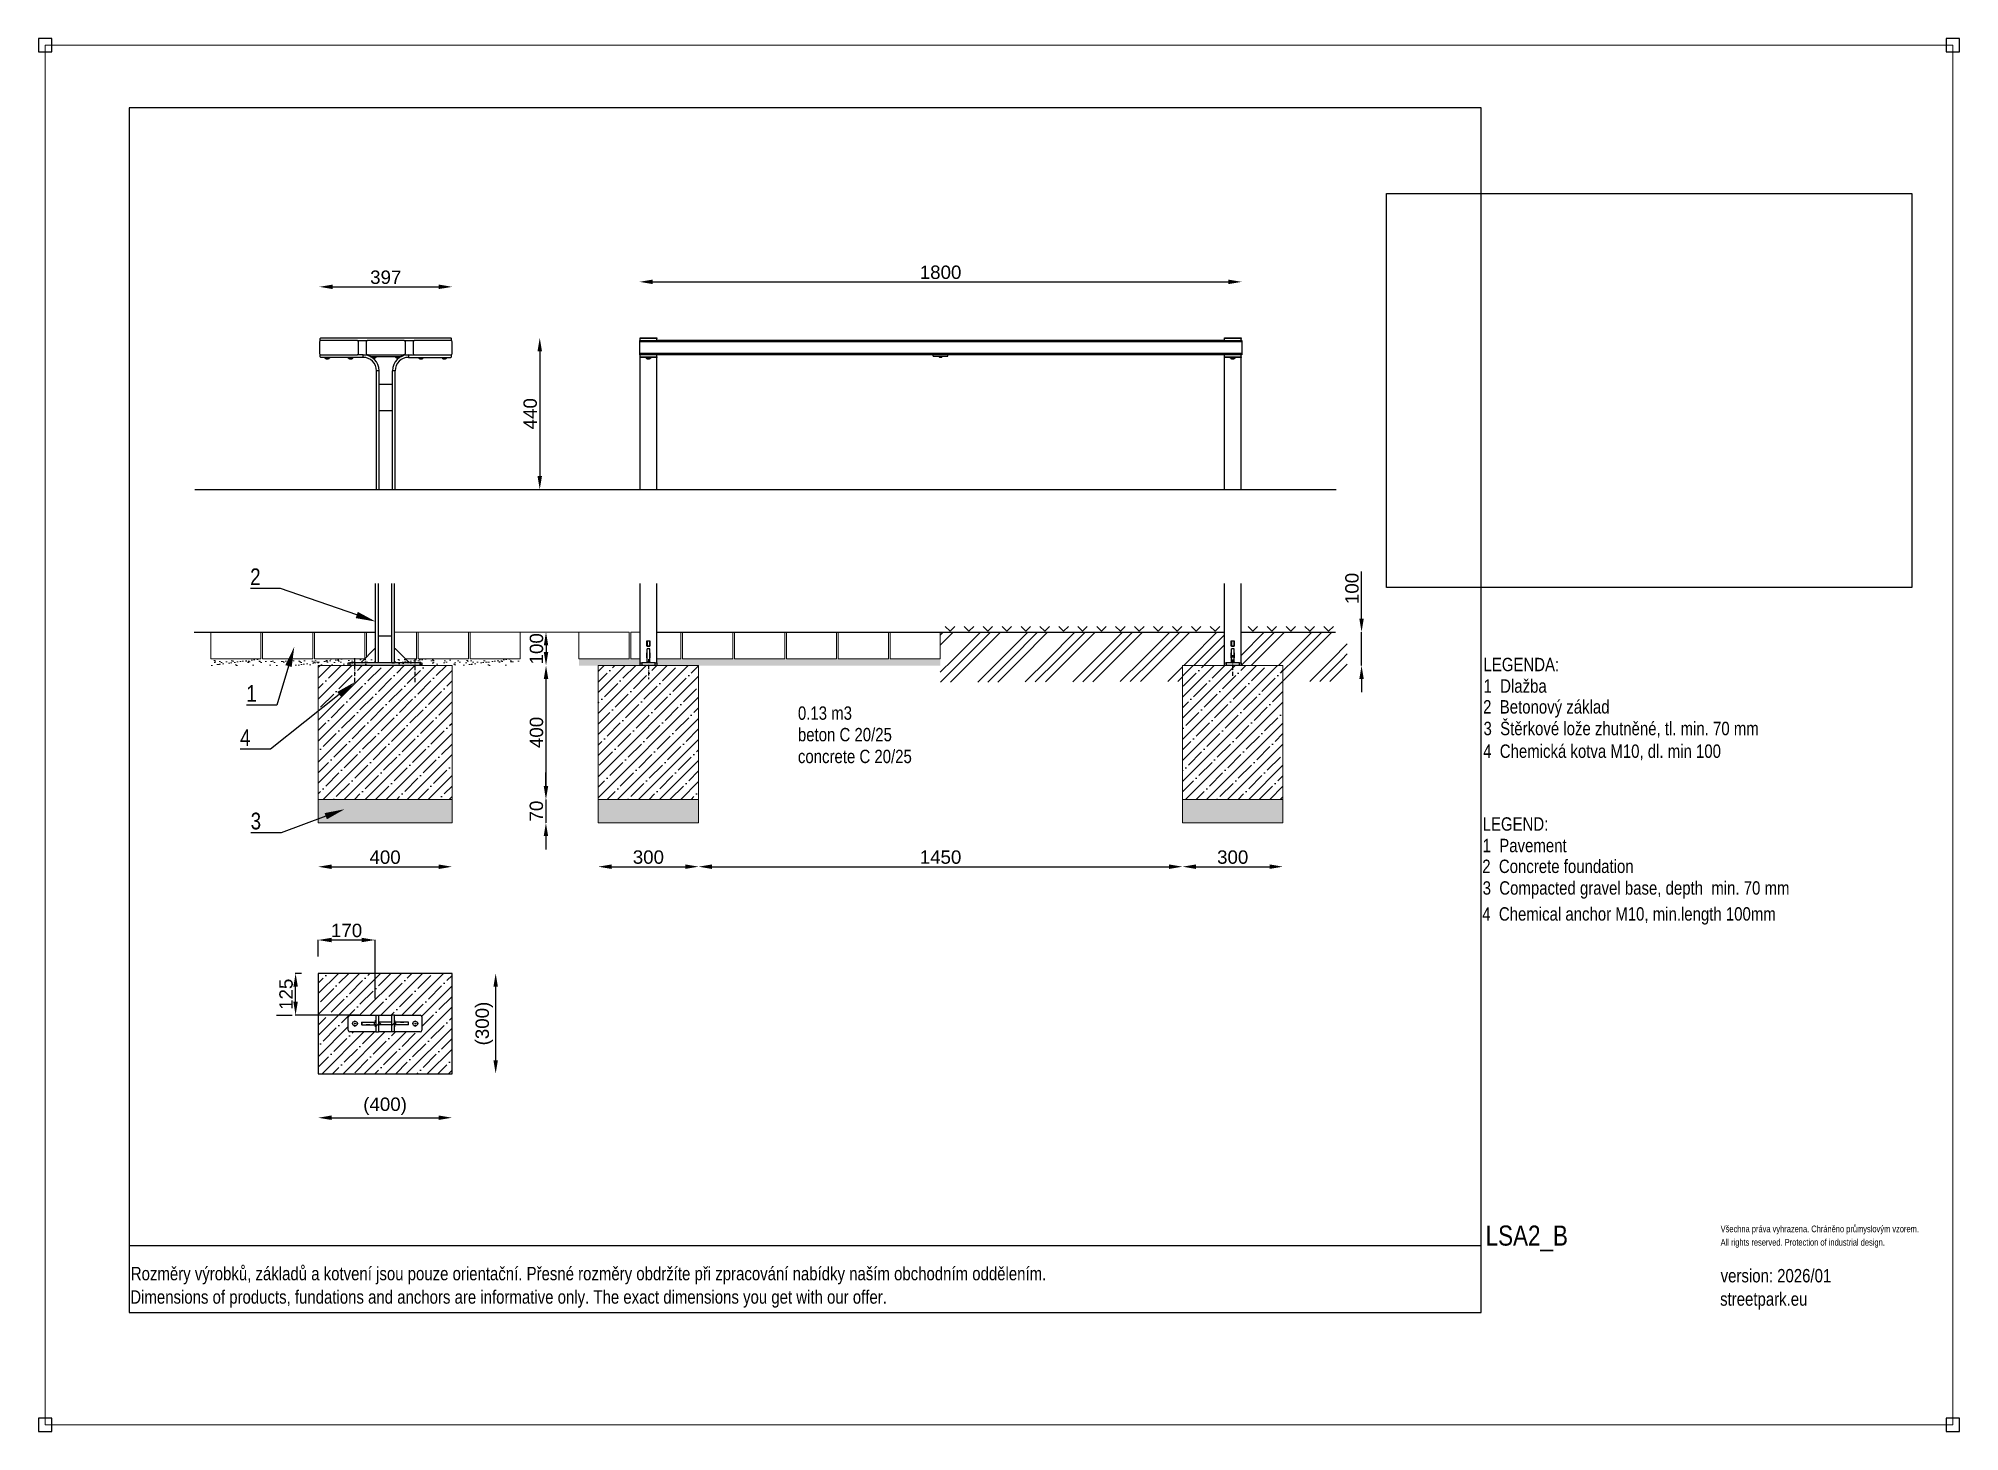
# Model space of a CAD drawing. Header units: millimetres. Extents: x -20 to 5721, y -20 to 4144.
import ezdxf
from ezdxf import colors
from ezdxf.entities.mleader import LeaderData, LeaderLine
from ezdxf.math import Vec2, Vec3

# ---------------------------------------------------------------- set-up
doc = ezdxf.new("R2010")
doc.units = ezdxf.units.MM
doc.linetypes.add('ACAD_ISO10W100', pattern=[18.5, 12, -3, 0.5, -3])
doc.linetypes.add('INCONTINUOUS', pattern=[200000.001, 200000, -0.001])
for name, color, linetype in [('KOTY', 3, 'INCONTINUOUS'), ('OBRYSOVA', 7, 'Continuous'), ('POSTAVY ATD', 8, 'Continuous'), ('SRAFY', 30, 'Continuous'), ('TABULKA', 9, 'Continuous')]:
    doc.layers.add(name, color=color, linetype=linetype)
doc.layers.add('Nekreslit', color=6, linetype='Continuous', plot=False)
doc.styles.add('SEACAD_Arial', font='arial.ttf', dxfattribs={"width": 0.8})
doc.styles.get("Standard").update_dxf_attribs({"font": 'arial.ttf'})
doc.dimstyles.new('PROFI_CSN', dxfattribs={"dimscale": 0, "dimtxt": 3.5, "dimasz": 3, "dimexe": 1, "dimexo": 0, "dimgap": 1.5, "dimtad": 1, "dimlfac": -1, "dimdsep": 46, "dimtxsty": 'Standard', "dimcen": 0, "dimdle": 1, "dimclrd": 256, "dimclre": 256, "dimclrt": 256, "dimadec": 0, "dimazin": 0, "dimtfac": 0.6, "dimtmove": 0, "dimatfit": 1, "dimfxl": 1, "dimtolj": 1, "dimarcsym": 0})
picture_1 = doc.add_image_def('image1.jpg', size_in_pixel=(1600, 1200))
pattern_1 = [(45, (-2.083, -31.82), (-31.4309, 31.4309), []), (45, (29.347, -31.82), (-31.4309, 31.4309), [55.5625, -11.1125, 0, -11.1125])]
pattern_2 = [(45, (100.82, 392.97), (-134.705, 134.705), []), (45, (145.72, 392.97), (-134.705, 134.705), []), (45, (190.62, 392.97), (-134.705, 134.705), []), (45, (235.52, 392.97), (-134.705, 134.705), [])]

msp = doc.modelspace()

# ---------------------------------------------------------------- texts
at = {"style": 'SEACAD_Arial', "width": 0.8}
for s, height, p in [('LEGENDA:', 40, (4298.1, 2252.4)), ('1  Dlažba', 40, (4298.1, 2188.1)), ('0.13 m3', 40, (2249.4, 2107.2)), ('2  Betonový základ', 40, (4296.9, 2125.9)), ('beton C 20/25', 40, (2249.4, 2042.9)), ('3  Štěrkové lože zhutněné, tl. min. 70 mm', 40, (4298.1, 2061.2)), ('concrete C 20/25', 40, (2249.4, 1977.7)), ('4  Chemická kotva M10, dl. min 100', 40, (4297, 1993.4)), ('LEGEND:', 40, (4295.5, 1775.8)), ('1  Pavement', 40, (4295.5, 1711.5)), ('2  Concrete foundation', 40, (4294.3, 1649.3)), ('3  Compacted gravel base, depth  min. 70 mm', 40, (4295.5, 1584.6)), ('4  Chemical anchor M10, min.length 100mm', 40, (4294.3, 1507)), ('LSA2_B', 60, (4304.3, 535.7)), ('Všechna práva vyhrazena. Chráněno průmyslovým vzorem.', 20, (5006.6, 575.7)), ('All rights reserved. Protection of industrial design.', 20, (5006.6, 535.7)), ('Rozměry výrobků, základů a kotvení jsou pouze orientační. Přesné rozměry obdržíte při zpracování nabídky naším obchodním oddělením.', 39.9982, (256.1, 432.1)), ('version: 2026/01', 40, (5006.6, 425.9)), ('Dimensions of products, fundations and anchors are informative only. The exact dimensions you get with our offer.', 39.9982, (254.5, 362.2)), ('streetpark.eu', 40, (5005, 356.1))]:
    msp.add_text(s, height=height, dxfattribs=at).set_placement(p)

# ---------------------------------------------------------------- blocks, each defined once
blk = doc.blocks.new('*D19')
at = {"layer": 'DEFPOINTS', "color": 0, "transparency": 16777216}
for p in [(1777.7, 3248.3), (1478, 2795.3), (1777.7, 2795.3)]:
    blk.add_point(p, dxfattribs=at)
at = {"layer": 'KOTY', "color": 7, "lineweight": -2, "transparency": 16777216}
blk.add_line((1478, 3208.3), (1478, 2835.3), dxfattribs=at)
at = {"layer": 'KOTY', "color": 7, "transparency": 16777216}
for points in [[(1471.3, 3208.3), (1484.7, 3208.3), (1478, 3248.3)], [(1471.3, 2835.3), (1484.7, 2835.3), (1478, 2795.3)]]:
    blk.add_solid(points, dxfattribs=at)
at = {"layer": 'KOTY', "color": 7, "lineweight": 13, "transparency": 16777216, "insert": (1449.6, 3021.8), "char_height": 40, "attachment_point": 5, "rotation": 90}
blk.add_mtext('\\A1;440', dxfattribs=at)
blk = doc.blocks.new('*D20')
at = {"layer": 'DEFPOINTS', "color": 0, "transparency": 16777216}
for p in [(3575.7, 3416), (1775.7, 3236.3), (3575.7, 3236.3)]:
    blk.add_point(p, dxfattribs=at)
at = {"layer": 'KOTY', "color": 7, "lineweight": -2, "transparency": 16777216}
blk.add_line((1815.7, 3416), (3535.7, 3416), dxfattribs=at)
at = {"layer": 'KOTY', "color": 7, "transparency": 16777216}
for points in [[(1815.7, 3422.7), (1815.7, 3409.3), (1775.7, 3416)], [(3535.7, 3422.7), (3535.7, 3409.3), (3575.7, 3416)]]:
    blk.add_solid(points, dxfattribs=at)
at = {"layer": 'KOTY', "color": 7, "lineweight": 13, "transparency": 16777216, "insert": (2675.7, 3444.4), "char_height": 40, "attachment_point": 5}
blk.add_mtext('\\A1;1800', dxfattribs=at)
blk = doc.blocks.new('*D21')
at = {"layer": 'DEFPOINTS', "color": 0, "transparency": 16777216}
for p in [(1216.4, 3401.1), (819.4, 3236.3), (1216.4, 3236.3)]:
    blk.add_point(p, dxfattribs=at)
at = {"layer": 'KOTY', "color": 7, "lineweight": -2, "transparency": 16777216}
blk.add_line((859.4, 3401.1), (1176.4, 3401.1), dxfattribs=at)
at = {"layer": 'KOTY', "color": 7, "transparency": 16777216}
for points in [[(859.4, 3407.8), (859.4, 3394.5), (819.4, 3401.1)], [(1176.4, 3407.8), (1176.4, 3394.5), (1216.4, 3401.1)]]:
    blk.add_solid(points, dxfattribs=at)
at = {"layer": 'KOTY', "color": 7, "lineweight": 13, "transparency": 16777216, "insert": (1017.9, 3429.6), "char_height": 40, "attachment_point": 5}
blk.add_mtext('\\A1;397', dxfattribs=at)
blk = doc.blocks.new('*D35')
at = {"layer": 'DEFPOINTS', "color": 0, "transparency": 16777216}
for p in [(815.8, 1799.4), (1215.8, 1799.4), (1215.8, 1668)]:
    blk.add_point(p, dxfattribs=at)
at = {"layer": 'KOTY', "color": 7, "lineweight": -2, "transparency": 16777216}
blk.add_line((855.8, 1668), (1175.8, 1668), dxfattribs=at)
at = {"layer": 'KOTY', "color": 7, "transparency": 16777216}
for points in [[(855.8, 1674.7), (855.8, 1661.3), (815.8, 1668)], [(1175.8, 1674.7), (1175.8, 1661.3), (1215.8, 1668)]]:
    blk.add_solid(points, dxfattribs=at)
at = {"layer": 'KOTY', "color": 7, "lineweight": 13, "transparency": 16777216, "insert": (1015.8, 1696.4), "char_height": 40, "attachment_point": 5}
blk.add_mtext('\\A1;400', dxfattribs=at)
blk = doc.blocks.new('*D36')
at = {"layer": 'DEFPOINTS', "color": 0, "transparency": 16777216}
for p in [(3398.6, 1849.4), (3698.6, 1849.4), (3698.6, 1668.2)]:
    blk.add_point(p, dxfattribs=at)
at = {"layer": 'KOTY', "color": 7, "lineweight": -2, "transparency": 16777216}
blk.add_line((3438.6, 1668.2), (3658.6, 1668.2), dxfattribs=at)
at = {"layer": 'KOTY', "color": 7, "transparency": 16777216}
for points in [[(3438.6, 1674.9), (3438.6, 1661.5), (3398.6, 1668.2)], [(3658.6, 1674.9), (3658.6, 1661.5), (3698.6, 1668.2)]]:
    blk.add_solid(points, dxfattribs=at)
at = {"layer": 'KOTY', "color": 7, "lineweight": 13, "transparency": 16777216, "insert": (3548.6, 1696.6), "char_height": 40, "attachment_point": 5}
blk.add_mtext('\\A1;300', dxfattribs=at)
blk = doc.blocks.new('*D37')
at = {"layer": 'DEFPOINTS', "color": 0, "transparency": 16777216}
for p in [(1215.8, 2269.4), (1496.7, 2269.4), (1215.8, 1869.4)]:
    blk.add_point(p, dxfattribs=at)
at = {"layer": 'KOTY', "color": 7, "lineweight": -2, "transparency": 16777216}
blk.add_line((1496.7, 1909.4), (1496.7, 2229.4), dxfattribs=at)
at = {"layer": 'KOTY', "color": 7, "transparency": 16777216}
for points in [[(1490.1, 2229.4), (1503.4, 2229.4), (1496.7, 2269.4)], [(1490.1, 1909.4), (1503.4, 1909.4), (1496.7, 1869.4)]]:
    blk.add_solid(points, dxfattribs=at)
at = {"layer": 'KOTY', "color": 7, "lineweight": 13, "transparency": 16777216, "insert": (1468.3, 2069.4), "char_height": 40, "attachment_point": 5, "rotation": 90}
blk.add_mtext('\\A1;400', dxfattribs=at)
blk = doc.blocks.new('*D38')
at = {"layer": 'DEFPOINTS', "color": 0, "transparency": 16777216}
for p in [(1215.8, 1869.4), (1215.8, 1799.4), (1496.4, 1799.4)]:
    blk.add_point(p, dxfattribs=at)
at = {"layer": 'KOTY', "color": 7, "lineweight": -2, "transparency": 16777216}
for p, q in [((1496.4, 1909.4), (1496.4, 1949.4)), ((1496.4, 1869.4), (1496.4, 1799.4)), ((1496.4, 1759.4), (1496.4, 1719.4))]:
    blk.add_line(p, q, dxfattribs=at)
at = {"layer": 'KOTY', "color": 7, "transparency": 16777216}
for points in [[(1489.8, 1909.4), (1503.1, 1909.4), (1496.4, 1869.4)], [(1489.8, 1759.4), (1503.1, 1759.4), (1496.4, 1799.4)]]:
    blk.add_solid(points, dxfattribs=at)
at = {"layer": 'KOTY', "color": 7, "lineweight": 13, "transparency": 16777216, "insert": (1468, 1834.4), "char_height": 40, "attachment_point": 5, "rotation": 90}
blk.add_mtext('\\A1;70', dxfattribs=at)
blk = doc.blocks.new('*D39')
at = {"layer": 'DEFPOINTS', "color": 0, "transparency": 16777216}
for p in [(1125.8, 2369.4), (1215.8, 2269.4), (1496.7, 2269.4)]:
    blk.add_point(p, dxfattribs=at)
at = {"layer": 'KOTY', "color": 7, "lineweight": -2, "transparency": 16777216}
blk.add_line((1496.7, 2329.4), (1496.7, 2309.4), dxfattribs=at)
at = {"layer": 'KOTY', "color": 7, "transparency": 16777216}
for points in [[(1490.1, 2329.4), (1503.4, 2329.4), (1496.7, 2369.4)], [(1490.1, 2309.4), (1503.4, 2309.4), (1496.7, 2269.4)]]:
    blk.add_solid(points, dxfattribs=at)
at = {"layer": 'KOTY', "color": 7, "lineweight": 13, "transparency": 16777216, "insert": (1468.3, 2319.4), "char_height": 40, "attachment_point": 5, "rotation": 90}
blk.add_mtext('\\A1;100', dxfattribs=at)
blk = doc.blocks.new('*D40')
at = {"layer": 'DEFPOINTS', "color": 0, "transparency": 16777216}
for p in [(1652.6, 1799.4), (1952.6, 1799.4), (1952.6, 1668.2)]:
    blk.add_point(p, dxfattribs=at)
at = {"layer": 'KOTY', "color": 7, "lineweight": -2, "transparency": 16777216}
blk.add_line((1692.6, 1668.2), (1912.6, 1668.2), dxfattribs=at)
at = {"layer": 'KOTY', "color": 7, "transparency": 16777216}
for points in [[(1692.6, 1674.9), (1692.6, 1661.5), (1652.6, 1668.2)], [(1912.6, 1674.9), (1912.6, 1661.5), (1952.6, 1668.2)]]:
    blk.add_solid(points, dxfattribs=at)
at = {"layer": 'KOTY', "color": 7, "lineweight": 13, "transparency": 16777216, "insert": (1802.6, 1696.6), "char_height": 40, "attachment_point": 5}
blk.add_mtext('\\A1;300', dxfattribs=at)
blk = doc.blocks.new('*D41')
at = {"layer": 'DEFPOINTS', "color": 0, "transparency": 16777216}
for p in [(3573.6, 2369.4), (3933.6, 2369.4), (3573.6, 2269.4)]:
    blk.add_point(p, dxfattribs=at)
at = {"layer": 'KOTY', "color": 7, "lineweight": -2, "transparency": 16777216}
for p, q in [((3933.6, 2409.4), (3933.6, 2549.9)), ((3933.6, 2269.4), (3933.6, 2369.4)), ((3933.6, 2229.4), (3933.6, 2189.4))]:
    blk.add_line(p, q, dxfattribs=at)
at = {"layer": 'KOTY', "color": 7, "transparency": 16777216}
for points in [[(3927, 2409.4), (3940.3, 2409.4), (3933.6, 2369.4)], [(3927, 2229.4), (3940.3, 2229.4), (3933.6, 2269.4)]]:
    blk.add_solid(points, dxfattribs=at)
at = {"layer": 'KOTY', "color": 7, "lineweight": 13, "transparency": 16777216, "insert": (3905.2, 2499.7), "char_height": 40, "attachment_point": 5, "rotation": 90}
blk.add_mtext('\\A1;100', dxfattribs=at)
blk = doc.blocks.new('*D42')
at = {"layer": 'DEFPOINTS', "color": 0, "transparency": 16777216}
for p in [(815.8, 1049.4), (1215.8, 1049.4), (1215.8, 917.9)]:
    blk.add_point(p, dxfattribs=at)
at = {"layer": 'KOTY', "color": 7, "lineweight": -2, "transparency": 16777216}
blk.add_line((855.8, 917.9), (1175.8, 917.9), dxfattribs=at)
at = {"layer": 'KOTY', "color": 7, "transparency": 16777216}
for points in [[(855.8, 924.6), (855.8, 911.3), (815.8, 917.9)], [(1175.8, 924.6), (1175.8, 911.3), (1215.8, 917.9)]]:
    blk.add_solid(points, dxfattribs=at)
at = {"layer": 'KOTY', "color": 7, "lineweight": 13, "transparency": 16777216, "insert": (1015.8, 952.2), "char_height": 40, "attachment_point": 5}
blk.add_mtext('\\A1;(400)', dxfattribs=at)
blk = doc.blocks.new('*D43')
at = {"layer": 'DEFPOINTS', "color": 0, "transparency": 16777216}
for p in [(1215.8, 1349.4), (1346.3, 1349.4), (1215.8, 1049.4)]:
    blk.add_point(p, dxfattribs=at)
at = {"layer": 'KOTY', "color": 7, "lineweight": -2, "transparency": 16777216}
blk.add_line((1346.3, 1089.4), (1346.3, 1309.4), dxfattribs=at)
at = {"layer": 'KOTY', "color": 7, "transparency": 16777216}
for points in [[(1339.6, 1309.4), (1352.9, 1309.4), (1346.3, 1349.4)], [(1339.6, 1089.4), (1352.9, 1089.4), (1346.3, 1049.4)]]:
    blk.add_solid(points, dxfattribs=at)
at = {"layer": 'KOTY', "color": 7, "lineweight": 13, "transparency": 16777216, "insert": (1312.1, 1199.4), "char_height": 40, "attachment_point": 5, "rotation": 90}
blk.add_mtext('\\A1;(300)', dxfattribs=at)
blk = doc.blocks.new('*D45')
at = {"layer": 'DEFPOINTS', "color": 0, "transparency": 16777216}
for p in [(748.5, 1349.4), (815.8, 1349.4), (987.8, 1224.4)]:
    blk.add_point(p, dxfattribs=at)
at = {"layer": 'KOTY', "color": 7, "lineweight": -2, "transparency": 16777216}
for p, q in [((765.8, 1349.4), (747.5, 1349.4)), ((748.5, 1264.4), (748.5, 1309.4)), ((937.8, 1224.4), (747.5, 1224.4))]:
    blk.add_line(p, q, dxfattribs=at)
at = {"layer": 'KOTY', "color": 7, "transparency": 16777216}
for points in [[(741.8, 1309.4), (755.1, 1309.4), (748.5, 1349.4)], [(741.8, 1264.4), (755.1, 1264.4), (748.5, 1224.4)]]:
    blk.add_solid(points, dxfattribs=at)
at = {"layer": 'KOTY', "color": 7, "lineweight": 13, "transparency": 16777216, "insert": (720.1, 1286.9), "char_height": 40, "attachment_point": 5, "rotation": 90}
blk.add_mtext('\\A1;125', dxfattribs=at)
blk = doc.blocks.new('*D44')
at = {"layer": 'DEFPOINTS', "color": 0, "transparency": 16777216}
for p in [(815.8, 1449), (815.8, 1349.4), (985.8, 1224.4)]:
    blk.add_point(p, dxfattribs=at)
at = {"layer": 'KOTY', "color": 7, "lineweight": -2, "transparency": 16777216}
for p, q in [((815.8, 1399.4), (815.8, 1450)), ((945.8, 1449), (855.8, 1449)), ((985.8, 1274.4), (985.8, 1450))]:
    blk.add_line(p, q, dxfattribs=at)
at = {"layer": 'KOTY', "color": 7, "transparency": 16777216}
for points in [[(855.8, 1455.7), (855.8, 1442.4), (815.8, 1449)], [(945.8, 1455.7), (945.8, 1442.4), (985.8, 1449)]]:
    blk.add_solid(points, dxfattribs=at)
at = {"layer": 'KOTY', "color": 7, "lineweight": 13, "transparency": 16777216, "insert": (900.8, 1477.4), "char_height": 40, "attachment_point": 5}
blk.add_mtext('\\A1;170', dxfattribs=at)
blk = doc.blocks.new('*D46')
at = {"layer": 'DEFPOINTS', "color": 0, "transparency": 16777216}
for p in [(1952.6, 1799.4), (3398.6, 1799.4), (3398.6, 1668.2)]:
    blk.add_point(p, dxfattribs=at)
at = {"layer": 'KOTY', "color": 7, "lineweight": -2, "transparency": 16777216}
blk.add_line((1992.6, 1668.2), (3358.6, 1668.2), dxfattribs=at)
at = {"layer": 'KOTY', "color": 7, "transparency": 16777216}
for points in [[(1992.6, 1674.9), (1992.6, 1661.5), (1952.6, 1668.2)], [(3358.6, 1674.9), (3358.6, 1661.5), (3398.6, 1668.2)]]:
    blk.add_solid(points, dxfattribs=at)
at = {"layer": 'KOTY', "color": 7, "lineweight": 13, "transparency": 16777216, "insert": (2675.6, 1696.6), "char_height": 40, "attachment_point": 5}
blk.add_mtext('\\A1;1450', dxfattribs=at)
blk = doc.blocks.new('SW_CENTERMARKSYMBOL_2')
at = {"color": 0, "linetype": 'Continuous', "lineweight": 18}
for p, q in [((-0.5, 0), (-0.95, 0)), ((0, 0), (-0.25, 0)), ((0, 0.5), (0, 0.95)), ((0, 0), (0, 0.25)), ((0, 0), (0, -0.25)), ((0, 0), (0.25, 0)), ((0.5, 0), (0.95, 0)), ((0, -0.5), (0, -0.95))]:
    blk.add_line(p, q, dxfattribs=at)
blk = doc.blocks.new('SW_CENTERMARKSYMBOL_3')
at = {"color": 0, "linetype": 'Continuous', "lineweight": 18}
for p, q in [((-0.5, 0), (-0.95, 0)), ((0, 0), (-0.25, 0)), ((0, 0.5), (0, 0.95)), ((0, 0), (0, 0.25)), ((0, 0), (0, -0.25)), ((0, 0), (0.25, 0)), ((0.5, 0), (0.95, 0)), ((0, -0.5), (0, -0.95))]:
    blk.add_line(p, q, dxfattribs=at)

# ---------------------------------------------------------------- dimensions: what is measured, and where the dimension line sits
at = {"layer": 'KOTY', "lineweight": 13}
for base, p1, p2, override, picture, middle in [((1216.4, 3401.1), (819.4, 3236.3), (1216.4, 3236.3), {"dimscale": 1, "dimtxt": 40, "dimasz": 40, "dimgap": 8, "dimdec": 0, "dimlfac": 1, "dimse1": 1, "dimse2": 1, "dimclrd": 7, "dimclre": 3, "dimclrt": 7, "dimtdec": 0}, '*D21', (1017.9, 3401.1)), ((3698.6, 1668.2), (3398.6, 1849.4), (3698.6, 1849.4), {"dimscale": 1, "dimtxt": 40, "dimasz": 40, "dimgap": 8, "dimdec": 0, "dimlfac": 1, "dimrnd": 1, "dimse1": 1, "dimse2": 1, "dimclrd": 7, "dimclre": 3, "dimclrt": 7, "dimtdec": 0}, '*D36', (3548.6, 1668.2)), ((1215.8, 1668), (815.8, 1799.4), (1215.8, 1799.4), {"dimscale": 1, "dimtxt": 40, "dimasz": 40, "dimgap": 8, "dimdec": 0, "dimlfac": 1, "dimse1": 1, "dimse2": 1, "dimclrd": 7, "dimclre": 3, "dimclrt": 7, "dimtdec": 0}, '*D35', (1015.8, 1668)), ((1952.6, 1668.2), (1652.6, 1799.4), (1952.6, 1799.4), {"dimscale": 1, "dimtxt": 40, "dimasz": 40, "dimgap": 8, "dimdec": 0, "dimlfac": 1, "dimse1": 1, "dimse2": 1, "dimclrd": 7, "dimclre": 3, "dimclrt": 7, "dimtdec": 0}, '*D40', (1802.6, 1668.2)), ((815.8, 1449), (985.8, 1224.4), (815.8, 1349.4), {"dimscale": 1, "dimtxt": 40, "dimasz": 40, "dimexo": 50, "dimgap": 8, "dimdec": 0, "dimlfac": 1, "dimrnd": 1, "dimclrd": 7, "dimclre": 7, "dimclrt": 7, "dimtdec": 0}, '*D44', (900.8, 1449))]:
    dim = msp.add_linear_dim(base=base, p1=p1, p2=p2, dimstyle='PROFI_CSN', override=override, dxfattribs=at)
    dim.commit()
    dim.dimension.update_dxf_attribs({"geometry": picture, "text_midpoint": middle, "dimtype": 160})
dim = msp.add_linear_dim(base=(3575.7, 3416), p1=(1775.7, 3236.3), p2=(3575.7, 3236.3), dimstyle='PROFI_CSN', override={"dimscale": 1, "dimtxt": 40, "dimasz": 40, "dimgap": 8, "dimdec": 0, "dimlfac": 1, "dimse1": 1, "dimse2": 1, "dimclrd": 7, "dimclre": 3, "dimclrt": 7, "dimtdec": 0}, dxfattribs=at)
dim.commit()
dim.dimension.update_dxf_attribs({"geometry": '*D20', "text_midpoint": (2675.7, 3444.4)})
for base, p1, p2, text, override, picture, middle in [((1478, 2795.3), (1777.7, 3248.3), (1777.7, 2795.3), '440', {"dimscale": 1, "dimtxt": 40, "dimasz": 40, "dimgap": 8, "dimdec": 0, "dimlfac": 1, "dimse1": 1, "dimse2": 1, "dimclrd": 7, "dimclre": 3, "dimclrt": 7, "dimtdec": 0}, '*D19', (1478, 3021.8)), ((1346.3, 1349.4), (1215.8, 1049.4), (1215.8, 1349.4), '(<>)', {"dimscale": 1, "dimtxt": 40, "dimasz": 40, "dimgap": 8, "dimdec": 0, "dimlfac": 1, "dimrnd": 1, "dimse1": 1, "dimse2": 1, "dimclrd": 7, "dimclre": 3, "dimclrt": 7, "dimtdec": 0}, '*D43', (1346.3, 1199.4))]:
    dim = msp.add_linear_dim(base=base, p1=p1, p2=p2, angle=90, text=text, dimstyle='PROFI_CSN', override=override, dxfattribs=at)
    dim.commit()
    dim.dimension.update_dxf_attribs({"geometry": picture, "text_midpoint": middle, "dimtype": 160})
for base, p1, p2, angle, picture, middle in [((3933.6, 2369.4), (3573.6, 2269.4), (3573.6, 2369.4), 90, '*D41', (3933.6, 2499.7)), ((1496.7, 2269.4), (1125.8, 2369.4), (1215.8, 2269.4), 270, '*D39', (1496.7, 2319.4)), ((1496.4, 1799.4), (1215.8, 1869.4), (1215.8, 1799.4), 270, '*D38', (1496.4, 1834.4))]:
    dim = msp.add_linear_dim(base=base, p1=p1, p2=p2, angle=angle, dimstyle='PROFI_CSN', override={"dimscale": 1, "dimtxt": 40, "dimasz": 40, "dimgap": 8, "dimdec": 0, "dimlfac": 1, "dimse1": 1, "dimse2": 1, "dimclrd": 7, "dimclre": 3, "dimclrt": 7, "dimtdec": 0}, dxfattribs=at)
    dim.commit()
    dim.dimension.update_dxf_attribs({"geometry": picture, "text_midpoint": middle, "dimtype": 160})
for base, p1, p2, override, picture, middle in [((1496.7, 2269.4), (1215.8, 1869.4), (1215.8, 2269.4), {"dimscale": 1, "dimtxt": 40, "dimasz": 40, "dimgap": 8, "dimdec": 0, "dimlfac": 1, "dimse1": 1, "dimse2": 1, "dimclrd": 7, "dimclre": 3, "dimclrt": 7, "dimtdec": 0}, '*D37', (1468.3, 2069.4)), ((748.5, 1349.4), (987.8, 1224.4), (815.8, 1349.4), {"dimscale": 1, "dimtxt": 40, "dimasz": 40, "dimexo": 50, "dimgap": 8, "dimdec": 0, "dimlfac": 1, "dimrnd": 1, "dimclrd": 7, "dimclre": 7, "dimclrt": 7, "dimtdec": 0}, '*D45', (720.1, 1286.9))]:
    dim = msp.add_linear_dim(base=base, p1=p1, p2=p2, angle=90, dimstyle='PROFI_CSN', override=override, dxfattribs=at)
    dim.commit()
    dim.dimension.update_dxf_attribs({"geometry": picture, "text_midpoint": middle})
dim = msp.add_linear_dim(base=(3398.6, 1668.2), p1=(1952.6, 1799.4), p2=(3398.6, 1799.4), text='1450', dimstyle='PROFI_CSN', override={"dimscale": 1, "dimtxt": 40, "dimasz": 40, "dimgap": 8, "dimdec": 0, "dimlfac": 1, "dimrnd": 1, "dimse1": 1, "dimse2": 1, "dimclrd": 7, "dimclre": 3, "dimclrt": 7, "dimtdec": 0}, dxfattribs=at)
dim.commit()
dim.dimension.update_dxf_attribs({"geometry": '*D46', "text_midpoint": (2675.6, 1696.6)})
dim = msp.add_linear_dim(base=(1215.8, 917.9), p1=(815.8, 1049.4), p2=(1215.8, 1049.4), text='(<>)', dimstyle='PROFI_CSN', override={"dimscale": 1, "dimtxt": 40, "dimasz": 40, "dimgap": 8, "dimdec": 0, "dimlfac": 1, "dimrnd": 1, "dimse1": 1, "dimse2": 1, "dimclrd": 7, "dimclre": 3, "dimclrt": 7, "dimtdec": 0}, dxfattribs=at)
dim.commit()
dim.dimension.update_dxf_attribs({"geometry": '*D42', "text_midpoint": (1015.8, 917.9), "dimtype": 160})

# ---------------------------------------------------------------- hatches: boundary and pattern name
at = {"transparency": 33554508}
h = msp.add_hatch(dxfattribs=at)
h.set_pattern_fill('ANSI35', color=9, scale=7)
h.set_pattern_definition(pattern_1)
h.paths.add_polyline_path([(1215.8, 2269.4), (1043.8, 2269.4), (872.8, 2269.4), (815.8, 2269.4), (815.8, 1869.4), (1215.8, 1869.4)])
h = msp.add_hatch(dxfattribs=at)
h.set_pattern_fill('ANSI35', color=9, scale=7)
h.set_pattern_definition(pattern_1)
h.paths.add_polyline_path([(1952.6, 2269.4), (1827.6, 2269.4), (1822.6, 2269.4), (1782.6, 2269.4), (1777.6, 2269.4), (1652.6, 2269.4), (1652.6, 1869.4), (1952.6, 1869.4)])
h = msp.add_hatch(dxfattribs=at)
h.set_pattern_fill('ANSI35', color=9, scale=7)
h.set_pattern_definition(pattern_1)
h.paths.add_polyline_path([(3698.6, 2269.4), (3573.6, 2269.4), (3568.6, 2269.4), (3528.6, 2269.4), (3523.6, 2269.4), (3398.6, 2269.4), (3398.6, 1869.4), (3698.6, 1869.4)])
h = msp.add_hatch(dxfattribs=at)
h.set_pattern_fill('ANSI35', color=9, scale=7)
h.set_pattern_definition(pattern_1)
h.paths.add_polyline_path([(1215.8, 1349.4), (815.8, 1349.4), (815.8, 1049.4), (1215.8, 1049.4)])
h.paths.add_polyline_path([(1125.8, 1219.4), (1125.8, 1179.4, -0.414214), (1120.8, 1174.4), (1043.8, 1174.4), (1035.8, 1174.4), (995.8, 1174.4), (987.8, 1174.4), (910.8, 1174.4, -0.414214), (905.8, 1179.4), (905.8, 1219.4, -0.414214), (910.8, 1224.4), (987.8, 1224.4), (995.8, 1224.4), (1035.8, 1224.4), (1043.8, 1224.4), (1120.8, 1224.4, -0.414214)], flags=16)
h.paths.add_polyline_path([(1112.8, 1199.4, -1), (1098.8, 1199.4, -1)], flags=0)
h.paths.add_polyline_path([(1086, 1203.4), (1086, 1195.4), (1085.4, 1195.4), (1072, 1195.4), (1072, 1195.2), (1061.6, 1195.2), (1047.3, 1195.4), (1044, 1195.4), (1044, 1189.2), (1043.8, 1174.4), (1043.8, 1209.6), (1044, 1209.6), (1044, 1203.4), (1047.3, 1203.4), (1061.6, 1203.4), (1061.6, 1203.6), (1072, 1203.6), (1085.4, 1203.4)], flags=0)
h.paths.add_polyline_path([(1035.8, 1224.4), (1035.8, 1189.2), (1035.6, 1189.2), (1035.6, 1195.4), (996, 1195.4), (996, 1189.2), (995.8, 1174.4), (995.8, 1209.6), (996, 1209.6), (996, 1203.4), (1035.6, 1203.4), (1035.6, 1209.6)], flags=0)
h.paths.add_polyline_path([(987.8, 1224.4), (987.8, 1189.2), (987.6, 1189.2), (987.6, 1195.4), (984.4, 1195.4), (970, 1195.4), (970, 1195.2), (959.6, 1195.2), (946.3, 1195.4), (945.7, 1195.4), (945.7, 1203.4), (946.3, 1203.4), (959.6, 1203.4), (959.6, 1203.6), (970, 1203.6), (984.4, 1203.4), (987.6, 1203.4), (987.6, 1209.6)], flags=0)
h.paths.add_polyline_path([(932.8, 1199.4, -1), (918.8, 1199.4, -1)], flags=0)
at = {"linetype": 'Continuous', "lineweight": 18}
h = msp.add_hatch(dxfattribs=at)
h.set_pattern_fill('DIN 201 OCEL A OCELOVÁ LITINA', color=256, scale=10.000119, style=0, pattern_type=2)
h.set_pattern_definition(pattern_2)
h.paths.add_polyline_path([(987.8, 1224.4), (987.8, 1174.4), (995.8, 1174.4), (995.8, 1224.4)], flags=0)
h = msp.add_hatch(dxfattribs=at)
h.set_pattern_fill('DIN 201 OCEL A OCELOVÁ LITINA', color=256, scale=10.000119, style=0, pattern_type=2)
h.set_pattern_definition(pattern_2)
h.paths.add_polyline_path([(1043.8, 1174.4), (1043.8, 1224.4), (1035.8, 1224.4), (1035.8, 1174.4)], flags=0)
h = msp.add_hatch(dxfattribs=at)
h.set_pattern_fill('DIN 201 OCEL A OCELOVÁ LITINA', color=256, scale=10.000119, angle=90, style=0, pattern_type=2)
h.set_pattern_definition([(135, (100.82, 392.97), (-134.705, -134.705), []), (135, (100.82, 437.88), (-134.705, -134.705), []), (135, (100.82, 482.78), (-134.705, -134.705), []), (135, (100.82, 527.68), (-134.705, -134.705), [])])
h.paths.add_polyline_path([(995.8, 1195.4), (1035.8, 1195.4), (1035.8, 1203.4), (995.8, 1203.4)], flags=0)
at = {"layer": 'SRAFY'}
h = msp.add_hatch(dxfattribs=at)
h.set_pattern_fill('GOST_GROUND', color=9, scale=10)
h.set_pattern_definition([(45, (-4499.52, -2945.22), (141.4214, -9e-15), [200]), (45, (-4469.52, -2945.22), (141.4214, -9e-15), [200]), (45, (-4439.52, -2945.22), (141.4214, -9e-15), [200])])
h.paths.add_polyline_path([(3523.6, 2269.4), (3523.6, 2368.7), (2675.1, 2367), (2674.7, 2219.4), (3398.6, 2221.8), (3398.6, 2269.4)])
h.paths.add_polyline_path([(3573.6, 2368.8), (3573.6, 2269.4), (3698.6, 2269.4), (3698.6, 2222), (3890.9, 2222), (3890.9, 2369.4)])
h = msp.add_hatch(dxfattribs=at)
h.set_pattern_fill('TERACO', color=9, scale=20)
h.set_pattern_definition([(45, (-4763.17, -2945.22), (-28.28427, 28.28427), [20, -20]), (135, (-4706.603, -2945.22), (-28.28427, -28.28427), [20, -20])])
h.paths.add_polyline_path([(3573.6, 2392.5), (3573.6, 2369.4), (3869.4, 2369.4), (3869.4, 2392.5)])
h.paths.add_polyline_path([(3523.6, 2369.4), (3523.6, 2392.5), (2674.9, 2392.5), (2674.9, 2369.4)])
at = {"layer": 'SRAFY', "lineweight": 15}
h = msp.add_hatch(dxfattribs=at)
h.set_pattern_fill('AR-SAND', color=9, scale=0.5, style=0)
h.set_pattern_definition([(37.5, (3490.752, 855.262), (-0.80002, 24.47066), [0, -19.304, 0, -21.59, 0, -20.6375]), (7.5, (3490.752, 855.262), (22.47616, 35.84126), [0, -10.414, 0, -17.399, 0, -6.6675]), (327.5, (3475.13, 855.262), (39.54962, 0.07186), [0, -6.35, 0, -22.86, 0, -29.845]), (317.5, (3475.13, 855.262), (38.17782, 11.14647), [0, -3.175, 0, -14.986, 0, -17.145])])
h.paths.add_polyline_path([(494.9, 2289.4), (494.9, 2269.5), (494.9, 2269.4), (566.7, 2269.3), (566.7, 2289.4)])
h.paths.add_polyline_path([(1043.8, 2289.4), (1043.8, 2269.1), (1419.9, 2269.1), (1419.9, 2289.4)])
h.paths.add_polyline_path([(987.8, 2269.1), (987.8, 2289.4), (566.7, 2289.4), (566.7, 2269.3), (620.4, 2269.1)])
h = msp.add_hatch(dxfattribs=at)
h.set_pattern_fill('AR-SAND', color=9, scale=0.5, style=0)
h.set_pattern_definition([(37.5, (4590.752, 855.262), (-0.80002, 24.47066), [0, -19.304, 0, -21.59, 0, -20.6375]), (7.5, (4590.752, 855.262), (22.47616, 35.84126), [0, -10.414, 0, -17.399, 0, -6.6675]), (327.5, (4575.13, 855.262), (39.54962, 0.07186), [0, -6.35, 0, -22.86, 0, -29.845]), (317.5, (4575.13, 855.262), (38.17782, 11.14647), [0, -3.175, 0, -14.986, 0, -17.145])])
h.paths.add_polyline_path([(1594.9, 2289.4), (1594.9, 2269.5), (1594.9, 2269.4), (1666.7, 2269.3), (1666.7, 2289.4)])
h.paths.add_polyline_path([(1777.6, 2269.1), (1777.6, 2289.4), (1666.7, 2289.4), (1666.7, 2269.3), (1720.4, 2269.1)])
h.paths.add_polyline_path([(1827.6, 2289.4), (1827.6, 2269.1), (2674.9, 2269.1), (2674.9, 2289.4)])
h = msp.add_hatch(dxfattribs=at)
h.set_pattern_fill('AR-SAND', color=9, scale=0.8, style=0)
h.set_pattern_definition([(37.5, (-2.083, -31.82), (-1.28003, 39.15306), [0, -30.8864, 0, -34.544, 0, -33.02]), (7.5, (-2.083, -31.82), (35.96186, 57.346), [0, -16.6624, 0, -27.8384, 0, -10.668]), (327.5, (-27.077, -31.82), (63.2794, 0.11497), [0, -10.16, 0, -36.576, 0, -47.752]), (317.5, (-27.077, -31.82), (61.0845, 17.83435), [0, -5.08, 0, -23.9776, 0, -27.432])])
h.paths.add_polyline_path([(815.8, 1869.4), (815.8, 1799.4), (1215.8, 1799.4), (1215.8, 1869.4)])
h.paths.add_polyline_path([(1952.6, 1799.4), (1952.6, 1869.4), (1652.6, 1869.4), (1652.6, 1799.4)])
h.paths.add_polyline_path([(3398.6, 1869.4), (3398.6, 1799.4), (3698.6, 1799.4), (3698.6, 1869.4)])

# ---------------------------------------------------------------- linework, layer by layer
for p, q in [((819.4, 3236.3), (819.4, 3202.3)), ((821.9, 3240.3), (821.9, 3246.3)), ((932.4, 3240.3), (823.4, 3240.3)), ((823.9, 3248.3), (1211.9, 3248.3)), ((932.4, 3240.3), (963.4, 3240.3)), ((936.4, 3202.3), (936.4, 3236.3)), ((959.4, 3236.3), (959.4, 3202.3)), ((1072.4, 3240.3), (963.4, 3240.3)), ((1072.4, 3240.3), (1103.4, 3240.3)), ((1076.4, 3202.3), (1076.4, 3236.3)), ((1099.4, 3236.3), (1099.4, 3202.3)), ((1212.4, 3240.3), (1103.4, 3240.3)), ((1213.9, 3240.3), (1213.9, 3246.3)), ((1216.4, 3202.3), (1216.4, 3236.3)), ((1777.7, 3240.3), (1775.7, 3240.3)), ((1775.7, 3240.3), (1775.7, 3236.3)), ((3575.7, 3236.3), (1775.7, 3236.3)), ((1775.7, 3236.3), (1775.7, 3202.3)), ((1777.7, 3248.3), (1827.7, 3248.3)), ((1777.7, 3246.3), (1777.7, 3248.3)), ((1777.7, 3240.3), (1777.7, 3246.3)), ((1827.7, 3246.3), (1777.7, 3246.3)), ((1777.7, 3240.3), (1827.7, 3240.3)), ((1827.7, 3248.3), (1827.7, 3246.3)), ((1827.7, 3240.3), (1827.7, 3246.3)), ((3523.7, 3240.3), (1827.7, 3240.3)), ((3523.7, 3248.3), (3573.7, 3248.3)), ((3523.7, 3246.3), (3523.7, 3248.3)), ((3573.7, 3246.3), (3523.7, 3246.3)), ((3523.7, 3240.3), (3523.7, 3246.3)), ((3523.7, 3240.3), (3573.7, 3240.3)), ((3573.7, 3248.3), (3573.7, 3246.3)), ((3573.7, 3240.3), (3573.7, 3246.3)), ((3575.7, 3240.3), (3573.7, 3240.3)), ((3575.7, 3240.3), (3575.7, 3236.3)), ((3575.7, 3236.3), (3575.7, 3202.3)), ((821.9, 3192.3), (821.9, 3198.3)), ((823.4, 3198.3), (932.4, 3198.3)), ((949.9, 3190.3), (823.9, 3190.3)), ((834, 3190.3), (834, 3189.7)), ((834, 3189.7), (851.8, 3189.7)), ((835.9, 3189.7), (835.9, 3189.5)), ((835.9, 3189.5), (849.9, 3189.5)), ((839.7, 3186), (846.2, 3186)), ((846, 3186), (839.8, 3186)), ((849.9, 3189.5), (849.9, 3189.7)), ((851.8, 3189.7), (851.8, 3190.3)), ((904, 3190.3), (904, 3189.7)), ((904, 3189.7), (921.8, 3189.7)), ((905.9, 3189.7), (905.9, 3189.5)), ((905.9, 3189.5), (919.9, 3189.5)), ((909.7, 3186), (916.2, 3186)), ((916, 3186), (909.8, 3186)), ((919.9, 3189.5), (919.9, 3189.7)), ((921.8, 3189.7), (921.8, 3190.3)), ((949.9, 3198.3), (932.4, 3198.3)), ((949.9, 3190.3), (949.9, 3198.3)), ((949.9, 3198.3), (963.4, 3198.3)), ((963.4, 3198.3), (1072.4, 3198.3)), ((971.1, 3193.4), (964.5, 3196.3)), ((969.1, 3194.3), (969.2, 3194.3)), ((971.9, 3193.3), (1064, 3193.3)), ((974, 3193.3), (974, 3192.7)), ((974, 3192.7), (991.8, 3192.7)), ((975.9, 3192.7), (975.9, 3192.5)), ((975.9, 3192.5), (989.9, 3192.5)), ((979.7, 3189), (986.2, 3189)), ((986, 3189), (979.8, 3189)), ((989.9, 3192.5), (989.9, 3192.7)), ((991.8, 3192.7), (991.8, 3193.3)), ((1044, 3193.3), (1044, 3192.7)), ((1044, 3192.7), (1061.8, 3192.7)), ((1045.9, 3192.7), (1045.9, 3192.5)), ((1045.9, 3192.5), (1059.9, 3192.5)), ((1049.7, 3189), (1056.2, 3189)), ((1056, 3189), (1049.8, 3189)), ((1059.9, 3192.5), (1059.9, 3192.7)), ((1061.8, 3192.7), (1061.8, 3193.3)), ((1064.8, 3193.4), (1071.3, 3196.3)), ((1066.7, 3194.3), (1066.7, 3194.3)), ((1072.4, 3198.3), (1085.9, 3198.3)), ((1085.9, 3198.3), (1085.9, 3190.3)), ((1085.9, 3198.3), (1103.4, 3198.3)), ((1085.9, 3190.3), (1211.9, 3190.3)), ((1103.4, 3198.3), (1212.4, 3198.3)), ((1114, 3190.3), (1114, 3189.7)), ((1114, 3189.7), (1131.8, 3189.7)), ((1115.9, 3189.7), (1115.9, 3189.5)), ((1115.9, 3189.5), (1129.9, 3189.5)), ((1119.7, 3186), (1120.7, 3186)), ((1120.8, 3186), (1119.8, 3186)), ((1120.7, 3186), (1126.2, 3186)), ((1126, 3186), (1120.8, 3186)), ((1129.9, 3189.5), (1129.9, 3189.7)), ((1131.8, 3189.7), (1131.8, 3190.3)), ((1184, 3190.3), (1184, 3189.7)), ((1184, 3189.7), (1201.8, 3189.7)), ((1185.9, 3189.7), (1185.9, 3189.5)), ((1185.9, 3189.5), (1199.9, 3189.5)), ((1189.7, 3186), (1190.7, 3186)), ((1190.8, 3186), (1189.8, 3186)), ((1190.7, 3186), (1196.2, 3186)), ((1196, 3186), (1190.8, 3186)), ((1199.9, 3189.5), (1199.9, 3189.7)), ((1201.8, 3189.7), (1201.8, 3190.3)), ((1213.9, 3192.3), (1213.9, 3198.3)), ((3575.7, 3202.3), (1775.7, 3202.3)), ((1775.7, 3202.3), (1775.7, 3198.3)), ((1777.7, 3198.3), (1775.7, 3198.3)), ((1827.7, 3198.3), (1777.7, 3198.3)), ((1777.7, 3192.3), (1777.7, 3198.3)), ((1777.7, 3192.3), (1827.7, 3192.3)), ((1777.7, 3190.3), (1777.7, 3192.3)), ((1827.7, 3190.3), (1777.7, 3190.3)), ((1777.7, 3150.3), (1777.7, 3190.3)), ((1793.8, 3190.3), (1793.8, 3189.7)), ((1793.8, 3189.7), (1802.7, 3189.7)), ((1795.7, 3189.7), (1795.7, 3189.5)), ((1795.7, 3189.5), (1802.7, 3189.5)), ((1799.4, 3186), (1805.9, 3186)), ((1805.8, 3186), (1799.6, 3186)), ((1802.7, 3189.7), (1811.6, 3189.7)), ((1802.7, 3189.5), (1809.7, 3189.5)), ((1809.7, 3189.5), (1809.7, 3189.7)), ((1811.6, 3189.7), (1811.6, 3190.3)), ((1827.7, 3192.3), (1827.7, 3198.3)), ((3523.7, 3198.3), (1827.7, 3198.3)), ((1827.7, 3192.3), (1827.7, 3190.3)), ((1827.7, 3150.3), (1827.7, 3190.3)), ((2653.7, 3194.3), (2653.7, 3198.3)), ((2653.7, 3194.3), (2697.7, 3194.3)), ((2673.1, 3190.8), (2673.1, 3190.8)), ((2673.7, 3191.1), (2673.7, 3190.8)), ((2673.7, 3190.8), (2673.7, 3191.1)), ((2673.7, 3190.8), (2673.7, 3190.8)), ((2673.8, 3190.6), (2673.8, 3191.1)), ((2675, 3190.8), (2675, 3190.8)), ((2676.3, 3190.8), (2676.3, 3190.8)), ((2677.5, 3191.1), (2677.5, 3190.6)), ((2677.6, 3190.8), (2677.6, 3191.1)), ((2677.6, 3191.1), (2677.6, 3190.8)), ((2677.6, 3190.8), (2677.6, 3190.8)), ((2678.3, 3190.8), (2678.3, 3190.8)), ((2697.7, 3194.3), (2697.7, 3198.3)), ((3573.7, 3198.3), (3523.7, 3198.3)), ((3523.7, 3192.3), (3523.7, 3198.3)), ((3523.7, 3192.3), (3573.7, 3192.3)), ((3523.7, 3190.3), (3523.7, 3192.3)), ((3573.7, 3190.3), (3523.7, 3190.3)), ((3523.7, 3150.3), (3523.7, 3190.3)), ((3539.8, 3190.3), (3539.8, 3189.7)), ((3539.8, 3189.7), (3557.6, 3189.7)), ((3541.7, 3189.7), (3541.7, 3189.5)), ((3541.7, 3189.5), (3555.7, 3189.5)), ((3545.4, 3186), (3548.7, 3186)), ((3548.7, 3186), (3545.6, 3186)), ((3551.8, 3186), (3548.7, 3186)), ((3548.7, 3186), (3551.9, 3186)), ((3555.7, 3189.5), (3555.7, 3189.7)), ((3557.6, 3189.7), (3557.6, 3190.3)), ((3573.7, 3192.3), (3573.7, 3198.3)), ((3575.7, 3198.3), (3573.7, 3198.3)), ((3573.7, 3192.3), (3573.7, 3190.3)), ((3573.7, 3150.3), (3573.7, 3190.3)), ((3575.7, 3202.3), (3575.7, 3198.3)), ((997.9, 3150.3), (989.9, 3150.3)), ((989.9, 2795.3), (989.9, 3150.3)), ((997.9, 2795.3), (997.9, 3150.3)), ((997.9, 3110.3), (1037.9, 3110.3)), ((1045.9, 3150.3), (1037.9, 3150.3)), ((1037.9, 2795.3), (1037.9, 3150.3)), ((1045.9, 2795.3), (1045.9, 3150.3)), ((1777.7, 2795.3), (1777.7, 3150.3)), ((1827.7, 2795.3), (1827.7, 3150.3)), ((3523.7, 2795.3), (3523.7, 3150.3)), ((3573.7, 2795.3), (3573.7, 3150.3)), ((1037.9, 3030.3), (997.9, 3030.3)), ((447.5, 2795.3), (3857.5, 2795.3)), ((987.7, 2277.5), (987.7, 2514.6)), ((995.8, 2277.5), (995.8, 2514.6)), ((1035.8, 2277.5), (1035.8, 2514.6)), ((1043.8, 2277.5), (1043.8, 2514.6)), ((1777.6, 2277.5), (1777.6, 2514.6)), ((1827.7, 2277.5), (1827.7, 2514.6)), ((3523.6, 2277.5), (3523.6, 2514.6)), ((3573.7, 2277.5), (3573.7, 2514.6)), ((1035.8, 2357.6), (995.8, 2357.6)), ((946.1, 2280.9), (984.3, 2319.1)), ((1085.5, 2280.9), (1047.3, 2319.1)), ((1798.4, 2342.8), (1806.8, 2342.8)), ((1798.4, 2327.3), (1798.4, 2342.8)), ((1806.8, 2327.3), (1798.4, 2327.3)), ((1798.4, 2307.7), (1798.6, 2307.7)), ((1798.4, 2292.3), (1798.4, 2307.7)), ((1798.6, 2342.6), (1798.6, 2342.8)), ((1806.6, 2342.6), (1798.6, 2342.6)), ((1798.6, 2342.6), (1798.6, 2327.5)), ((1798.6, 2327.5), (1806.6, 2327.5)), ((1798.6, 2327.3), (1798.6, 2327.5)), ((1806.6, 2319.7), (1798.6, 2319.7)), ((1798.6, 2319.1), (1798.6, 2319.7)), ((1806.6, 2319.1), (1798.6, 2319.1)), ((1798.6, 2280.9), (1798.6, 2319.1)), ((1806.6, 2342.6), (1806.6, 2342.8)), ((1806.6, 2327.5), (1806.6, 2342.6)), ((1806.6, 2327.3), (1806.6, 2327.5)), ((1806.6, 2319.7), (1806.6, 2319.1)), ((1806.6, 2280.9), (1806.6, 2319.1)), ((1806.6, 2307.7), (1806.8, 2307.7)), ((1806.8, 2342.8), (1806.8, 2327.3)), ((1806.8, 2307.7), (1806.8, 2292.3)), ((3544.4, 2342.8), (3552.9, 2342.8)), ((3544.4, 2327.3), (3544.4, 2342.8)), ((3552.9, 2327.3), (3544.4, 2327.3)), ((3544.4, 2307.7), (3544.6, 2307.7)), ((3544.4, 2292.3), (3544.4, 2307.7)), ((3544.6, 2342.8), (3544.6, 2342.6)), ((3552.7, 2342.6), (3544.6, 2342.6)), ((3544.6, 2342.6), (3544.6, 2327.5)), ((3544.6, 2327.5), (3552.7, 2327.5)), ((3544.6, 2327.5), (3544.6, 2327.3)), ((3552.7, 2319.7), (3544.6, 2319.7)), ((3544.6, 2319.1), (3544.6, 2319.7)), ((3552.7, 2319.1), (3544.6, 2319.1)), ((3544.6, 2280.9), (3544.6, 2319.1)), ((3552.7, 2342.8), (3552.7, 2342.6)), ((3552.7, 2327.5), (3552.7, 2342.6)), ((3552.7, 2327.5), (3552.7, 2327.3)), ((3552.7, 2319.7), (3552.7, 2319.1)), ((3552.7, 2280.9), (3552.7, 2319.1)), ((3552.7, 2307.7), (3552.9, 2307.7)), ((3552.9, 2342.8), (3552.9, 2327.3)), ((3552.9, 2307.7), (3552.9, 2292.3)), ((905.6, 2269.4), (905.6, 2277.5)), ((905.6, 2277.5), (910.6, 2277.5)), ((910.6, 2269.4), (905.6, 2269.4)), ((910.6, 2277.5), (910.6, 2269.4)), ((1121, 2277.5), (910.6, 2277.5)), ((1121, 2269.4), (910.6, 2269.4)), ((987.7, 2282.5), (982.7, 2277.5)), ((995.8, 2277.5), (987.7, 2277.5)), ((1035.8, 2277.5), (1043.8, 2277.5)), ((1043.8, 2282.5), (1048.9, 2277.5)), ((1121, 2269.4), (1121, 2277.5)), ((1121, 2277.5), (1126, 2277.5)), ((1126, 2269.4), (1121, 2269.4)), ((1126, 2277.5), (1126, 2269.4)), ((1777.6, 2269.4), (1777.6, 2277.5)), ((1777.6, 2277.5), (1782.6, 2277.5)), ((1782.6, 2269.4), (1777.6, 2269.4)), ((1782.6, 2277.5), (1782.6, 2269.4)), ((1822.7, 2277.5), (1782.6, 2277.5)), ((1822.7, 2269.4), (1782.6, 2269.4)), ((1798.6, 2292.3), (1798.4, 2292.3)), ((1798.6, 2280.9), (1806.6, 2280.9)), ((1798.6, 2277.5), (1798.6, 2280.9)), ((1806.8, 2292.3), (1806.6, 2292.3)), ((1806.6, 2280.9), (1806.6, 2277.5)), ((1822.7, 2269.4), (1822.7, 2277.5)), ((1822.7, 2277.5), (1827.7, 2277.5)), ((1827.7, 2269.4), (1822.7, 2269.4)), ((1827.7, 2277.5), (1827.7, 2269.4)), ((3523.6, 2269.4), (3523.6, 2277.5)), ((3523.6, 2277.5), (3528.6, 2277.5)), ((3528.6, 2269.4), (3523.6, 2269.4)), ((3528.6, 2277.5), (3528.6, 2269.4)), ((3568.7, 2277.5), (3528.6, 2277.5)), ((3568.7, 2269.4), (3528.6, 2269.4)), ((3544.6, 2292.3), (3544.4, 2292.3)), ((3544.6, 2280.9), (3552.7, 2280.9)), ((3544.6, 2277.5), (3544.6, 2280.9)), ((3552.9, 2292.3), (3552.7, 2292.3)), ((3552.7, 2280.9), (3552.7, 2277.5)), ((3568.7, 2269.4), (3568.7, 2277.5)), ((3568.7, 2277.5), (3573.7, 2277.5)), ((3573.7, 2269.4), (3568.7, 2269.4)), ((3573.7, 2277.5), (3573.7, 2269.4)), ((691.3, 1224.4), (738, 1224.4)), ((905.8, 1179.4), (905.8, 1219.4)), ((910.8, 1224.4), (987.8, 1224.4)), ((987.6, 1209.6), (987.8, 1209.6)), ((987.6, 1203.4), (987.6, 1209.6)), ((987.8, 1224.4), (995.8, 1224.4)), ((987.8, 1224.4), (987.8, 1174.4)), ((995.8, 1224.4), (995.8, 1174.4)), ((995.8, 1224.4), (1035.8, 1224.4)), ((995.8, 1209.6), (996, 1209.6)), ((996, 1209.6), (996, 1203.4)), ((1035.6, 1203.4), (1035.6, 1209.6)), ((1035.6, 1209.6), (1035.8, 1209.6)), ((1035.8, 1174.4), (1035.8, 1224.4)), ((1043.8, 1224.4), (1035.8, 1224.4)), ((1043.8, 1174.4), (1043.8, 1224.4)), ((1043.8, 1224.4), (1120.8, 1224.4)), ((1043.8, 1209.6), (1044, 1209.6)), ((1044, 1209.6), (1044, 1203.4)), ((1125.8, 1219.4), (1125.8, 1179.4)), ((987.8, 1174.4), (910.8, 1174.4)), ((945.7, 1203.4), (945.7, 1195.4)), ((945.7, 1203.4), (946.3, 1203.4)), ((946.3, 1195.4), (945.7, 1195.4)), ((946.3, 1203.4), (946.3, 1195.4)), ((946.3, 1203.4), (984.4, 1203.4)), ((946.3, 1195.4), (984.4, 1195.4)), ((959.6, 1203.6), (970, 1203.6)), ((959.6, 1203.4), (959.6, 1203.6)), ((959.6, 1195.2), (959.6, 1195.4)), ((970, 1195.2), (959.6, 1195.2)), ((970, 1203.6), (970, 1203.4)), ((970, 1195.4), (970, 1195.2)), ((984.4, 1195.4), (984.4, 1203.4)), ((984.4, 1203.4), (987.8, 1203.4)), ((987.8, 1195.4), (984.4, 1195.4)), ((987.6, 1189.2), (987.6, 1195.4)), ((987.8, 1189.2), (987.6, 1189.2)), ((987.8, 1174.4), (995.8, 1174.4)), ((995.8, 1203.4), (995.8, 1195.4)), ((1035.8, 1203.4), (995.8, 1203.4)), ((1035.8, 1195.4), (995.8, 1195.4)), ((996, 1189.2), (995.8, 1189.2)), ((1035.8, 1174.4), (995.8, 1174.4)), ((996, 1195.4), (996, 1189.2)), ((1035.6, 1189.2), (1035.6, 1195.4)), ((1035.8, 1189.2), (1035.6, 1189.2)), ((1035.8, 1195.4), (1035.8, 1203.4)), ((1043.8, 1174.4), (1035.8, 1174.4)), ((1043.8, 1203.4), (1047.3, 1203.4)), ((1047.3, 1195.4), (1043.8, 1195.4)), ((1044, 1189.2), (1043.8, 1189.2)), ((1120.8, 1174.4), (1043.8, 1174.4)), ((1044, 1195.4), (1044, 1189.2)), ((1047.3, 1203.4), (1047.3, 1195.4)), ((1085.4, 1203.4), (1047.3, 1203.4)), ((1085.4, 1195.4), (1047.3, 1195.4)), ((1061.6, 1203.6), (1072, 1203.6)), ((1061.6, 1203.4), (1061.6, 1203.6)), ((1061.6, 1195.2), (1061.6, 1195.4)), ((1072, 1195.2), (1061.6, 1195.2)), ((1072, 1203.6), (1072, 1203.4)), ((1072, 1195.4), (1072, 1195.2)), ((1085.4, 1195.4), (1085.4, 1203.4)), ((1085.4, 1203.4), (1086, 1203.4)), ((1086, 1195.4), (1085.4, 1195.4)), ((1086, 1195.4), (1086, 1203.4))]:
    msp.add_line(p, q)
at = {"linetype": 'ACAD_ISO10W100'}
for p, q in [((3548.7, 2238.3), (3548.7, 2300.6)), ((925.8, 2220.1), (925.8, 2293.2)), ((1105.8, 2219.5), (1105.8, 2292.6)), ((1802.8, 2288.7), (1802.8, 2228.7))]:
    msp.add_line(p, q, dxfattribs=at)
at = {"flags": 128}
for points in [[(2672.3, 3191.2), (2672.3, 3191.2), (2672.4, 3191.1), (2672.5, 3191.1), (2672.6, 3191), (2672.8, 3190.9), (2673.1, 3190.8)], [(2673.1, 3190.8), (2673.3, 3190.7), (2673.6, 3190.6), (2673.7, 3190.6), (2673.8, 3190.6), (2673.8, 3190.6), (2673.8, 3190.7), (2673.7, 3190.8)], [(2673.7, 3190.8), (2673.6, 3190.9), (2673.7, 3191), (2673.8, 3191.1), (2673.9, 3191.2), (2674, 3191.2), (2674.2, 3191.1), (2674.5, 3191.1), (2674.7, 3191), (2674.9, 3190.9), (2675, 3190.8)], [(2676.3, 3190.8), (2676.5, 3190.9), (2676.8, 3191), (2677, 3191.1), (2677.3, 3191.2), (2677.4, 3191.2), (2677.5, 3191.1), (2677.7, 3191.1), (2677.7, 3191), (2677.7, 3190.9), (2677.6, 3190.8)], [(2677.6, 3190.8), (2677.5, 3190.7), (2677.5, 3190.6), (2677.6, 3190.6), (2677.8, 3190.6), (2677.9, 3190.6), (2678.1, 3190.7), (2678.3, 3190.8)]]:
    msp.add_lwpolyline(points, dxfattribs=at)
msp.add_lwpolyline([(1215.8, 1349.4), (815.8, 1349.4), (815.8, 1049.4), (1215.8, 1049.4), (1215.8, 1349.4)], close=True)
msp.add_lwpolyline([(1215.8, 1349.4), (815.8, 1349.4), (815.8, 1049.4), (1215.8, 1049.4), (1215.8, 1349.4)], close=True)
at = {"color": 7, "linetype": 'Continuous'}
msp.add_circle((3044.9, 2369.4), 0.01, dxfattribs=at)
msp.add_circle((3044.9, 2369.4), 0.01, dxfattribs=at)
for centre in [(925.8, 1199.4), (1105.8, 1199.4)]:
    msp.add_circle(centre, 7)
for centre, radius, start, end in [((823.4, 3236.3), 4, 90, 180), ((823.9, 3246.3), 2, 90, 180), ((932.4, 3236.3), 4, 0, 90), ((963.4, 3236.3), 4, 90, 180), ((1072.4, 3236.3), 4, 0, 90), ((1103.4, 3236.3), 4, 90, 180), ((1211.9, 3246.3), 2, 0, 90), ((1212.4, 3236.3), 4, 0, 90), ((823.4, 3202.3), 4, 180, 270), ((823.9, 3192.3), 2, 180, 270), ((842.6, 3192.9), 7.5, 207.31965, 247.17682), ((839.8, 3186.3), 0.375, 247.17682, 270), ((846, 3186.3), 0.375, 270, 292.82318), ((843.3, 3192.9), 7.5, 292.82318, 332.68035), ((912.6, 3192.9), 7.5, 207.31965, 247.17682), ((909.8, 3186.3), 0.375, 247.17682, 270), ((916, 3186.3), 0.375, 270, 292.82318), ((913.3, 3192.9), 7.5, 292.82318, 332.68035), ((932.4, 3202.3), 4, 270, 0), ((949.9, 3150.3), 48, 0, 90), ((949.9, 3150.3), 40, 0, 90), ((963.4, 3202.3), 4, 180, 270), ((964.9, 3197.3), 1, 90, 246.42182), ((971.9, 3195.3), 2, 246, 270), ((982.6, 3195.9), 7.5, 207.31965, 247.17682), ((979.8, 3189.3), 0.375, 247.17682, 270), ((986, 3189.3), 0.375, 270, 292.82318), ((983.3, 3195.9), 7.5, 292.82318, 332.68035), ((1085.9, 3150.3), 48, 90, 180), ((1052.6, 3195.9), 7.5, 207.31965, 247.17682), ((1085.9, 3150.3), 40, 90, 180), ((1049.8, 3189.3), 0.375, 247.17682, 270), ((1056, 3189.3), 0.375, 270, 292.82318), ((1053.3, 3195.9), 7.5, 292.82318, 332.68035), ((1064, 3195.3), 2, 270, 294), ((1070.9, 3197.3), 1, 293.57818, 90), ((1072.4, 3202.3), 4, 270, 0), ((1103.4, 3202.3), 4, 180, 270), ((1122.6, 3192.9), 7.5, 207.31965, 247.17682), ((1119.8, 3186.3), 0.375, 247.17682, 270), ((1126, 3186.3), 0.375, 270, 292.82318), ((1123.3, 3192.9), 7.5, 292.82318, 332.68035), ((1192.6, 3192.9), 7.5, 207.31965, 247.17682), ((1189.8, 3186.3), 0.375, 247.17682, 270), ((1196, 3186.3), 0.375, 270, 292.82318), ((1193.3, 3192.9), 7.5, 292.82318, 332.68035), ((1211.9, 3192.3), 2, 270, 0), ((1212.4, 3202.3), 4, 270, 0), ((1802.3, 3192.9), 7.5, 207.31965, 247.17682), ((1799.6, 3186.3), 0.375, 247.17682, 270), ((1805.8, 3186.3), 0.375, 270, 292.82318), ((1803, 3192.9), 7.5, 292.82318, 332.68035), ((2676.1, 3197.1), 7, 203.46499, 237.37476), ((2675.7, 3191.6), 1.07, 232.44222, 307.55778), ((2652.7, 3244.2), 59.2, 295.56735, 296.37443), ((2675.3, 3197.1), 7, 302.5687, 336.53501), ((3548.4, 3192.9), 7.5, 207.31965, 247.17682), ((3545.6, 3186.3), 0.375, 247.17682, 270), ((3551.8, 3186.3), 0.375, 270, 292.82318), ((3549, 3192.9), 7.5, 292.82318, 332.68035), ((985.7, 2317.7), 2, 0, 135), ((1045.9, 2317.7), 2, 45, 180), ((947.5, 2279.5), 2, 135, 270), ((1084.1, 2279.5), 2, 270, 45), ((910.8, 1219.4), 5, 90, 180), ((1120.8, 1219.4), 5, 0, 90), ((910.8, 1179.4), 5, 180, 270), ((1120.8, 1179.4), 5, 270, 0)]:
    msp.add_arc(centre, radius, start, end)
at = {"layer": 'Nekreslit'}
msp.add_line((250.7, 535.7), (4290.7, 535.7), dxfattribs=at)
msp.add_lwpolyline([(250.7, 335.7), (4290.7, 335.7), (4290.7, 3935.7), (250.7, 3935.7)], close=True, dxfattribs=at)
at = {"layer": 'OBRYSOVA'}
for points in [[(-20, 4103.5), (20, 4103.5), (20, 4143.5), (-20, 4143.5)], [(5680.6, 4103.5), (5720.6, 4103.5), (5720.6, 4143.5), (5680.6, 4143.5)], [(-20, -20.1), (20, -20.1), (20, 19.9), (-20, 19.9)], [(5680.6, -20.1), (5720.6, -20.1), (5720.6, 19.9), (5680.6, 19.9)]]:
    msp.add_lwpolyline(points, close=True, dxfattribs=at)
at = {"layer": 'POSTAVY ATD', "color": 8}
for p, q in [((445.4, 2369.4), (987.8, 2369.4)), ((1827.6, 2369.4), (3523.6, 2369.4)), ((3573.6, 2369.4), (3855.4, 2369.4))]:
    msp.add_line(p, q, dxfattribs=at)
at = {"layer": 'POSTAVY ATD', "color": 8, "lineweight": 9}
for p, q in [((1043.8, 2369.4), (1677.6, 2369.4)), ((3398.6, 1919.4), (3398.6, 1799.4)), ((3698.6, 1799.4), (3698.6, 1919.4)), ((815.8, 1869.4), (815.8, 1799.4)), ((1215.8, 1799.4), (1215.8, 1869.4)), ((1652.6, 1869.4), (1652.6, 1799.4)), ((1952.6, 1799.4), (1952.6, 1869.4)), ((815.8, 1799.4), (1215.8, 1799.4)), ((1652.6, 1799.4), (1952.6, 1799.4)), ((3398.6, 1799.4), (3698.6, 1799.4))]:
    msp.add_line(p, q, dxfattribs=at)
at = {"layer": 'POSTAVY ATD', "lineweight": 15}
msp.add_lwpolyline([(494.9, 2289.4), (644.9, 2289.4), (644.9, 2369.4), (494.9, 2369.4)], close=True, dxfattribs=at)
at = {"layer": 'POSTAVY ATD', "color": 8, "lineweight": 9}
for points in [[(649.9, 2289.4), (799.9, 2289.4), (799.9, 2369.4), (649.9, 2369.4)], [(1114.9, 2289.4), (1264.9, 2289.4), (1264.9, 2369.4), (1114.9, 2369.4)], [(1269.9, 2289.4), (1419.9, 2289.4), (1419.9, 2369.4), (1269.9, 2369.4)], [(1594.9, 2289.4), (1744.9, 2289.4), (1744.9, 2369.4), (1594.9, 2369.4)], [(1904.9, 2289.4), (2054.9, 2289.4), (2054.9, 2369.4), (1904.9, 2369.4)], [(2059.9, 2289.4), (2209.9, 2289.4), (2209.9, 2369.4), (2059.9, 2369.4)], [(2214.9, 2289.4), (2364.9, 2289.4), (2364.9, 2369.4), (2214.9, 2369.4)], [(2369.9, 2289.4), (2519.9, 2289.4), (2519.9, 2369.4), (2369.9, 2369.4)], [(2524.9, 2289.4), (2674.9, 2289.4), (2674.9, 2369.4), (2524.9, 2369.4)], [(815.8, 1349.4), (1215.8, 1349.4), (1215.8, 1049.4), (815.8, 1049.4)]]:
    msp.add_lwpolyline(points, close=True, dxfattribs=at)
for points in [[(954.9, 2289.7), (954.9, 2369.4), (804.9, 2369.4), (804.9, 2289.4), (954.6, 2289.4)], [(987.8, 2369.4), (959.9, 2369.4), (959.9, 2294.7)], [(1076.9, 2289.4), (1109.9, 2289.4), (1109.9, 2369.4), (1043.8, 2369.4)], [(1777.6, 2369.4), (1749.9, 2369.4), (1749.9, 2289.4), (1777.6, 2289.4)], [(1827.6, 2289.4), (1899.9, 2289.4), (1899.9, 2369.4), (1827.6, 2369.4)], [(987.8, 2269.4), (815.8, 2269.4), (815.8, 1869.4), (1215.8, 1869.4), (1215.8, 2269.4), (1043.8, 2269.4)], [(1777.6, 2269.4), (1652.6, 2269.4), (1652.6, 1869.4), (1952.6, 1869.4), (1952.6, 2269.4), (1827.6, 2269.4)], [(3523.6, 2269.4), (3398.6, 2269.4), (3398.6, 1869.4), (3698.6, 1869.4), (3698.6, 2269.4), (3573.6, 2269.4)]]:
    msp.add_lwpolyline(points, dxfattribs=at)
at = {"layer": 'TABULKA', "color": 4, "lineweight": 15}
msp.add_lwpolyline([(5700.6, -0.1), (0, -0.1), (0, 4123.5), (5700.6, 4123.5)], close=True, dxfattribs=at)

# ---------------------------------------------------------------- block references
at = {"color": 7, "linetype": 'Continuous', "lineweight": 18, "true_color": 0xffffff, "xscale": 10.00011907688007, "yscale": 10.00011907688007, "zscale": 10.00011907688007}
for name, p in [('SW_CENTERMARKSYMBOL_3', (925.8, 1199.4)), ('SW_CENTERMARKSYMBOL_2', (1105.8, 1199.4))]:
    msp.add_blockref(name, p, dxfattribs=at)

msp.set_redraw_order([(e.dxf.handle, doc.entitydb.next_handle()) for e in msp.query("TEXT MTEXT ATTDEF DIMENSION ARC_DIMENSION")])  # texts and dimensions are drawn at this point

# ---------------------------------------------------------------- pictures from other files: only their frames are drawn
image = msp.add_image(picture_1, insert=(4008, 2502.5), size_in_units=(1569.9, 1177.4))
image.dxf.flags = 7

# ---------------------------------------------------------------- leaders
ml = msp.add_multileader_mtext('Standard')
ml.set_content('2', color=256, style='SEACAD_Arial')
ml.set_leader_properties()
ml.build(insert=Vec2(0, 0))
ml.multileader.update_dxf_attribs({"text_right_attachment_type": 6, "dogleg_length": 2, "arrow_head_size": 60, "scale": 20})
ctx = ml.context
ctx.base_point, ctx.scale, ctx.char_height, ctx.arrow_head_size, ctx.landing_gap_size, ctx.plane_origin = Vec3(597.3, 2534.6), 20, 50, 60, 20, Vec3(254.2, 2473.7)
ctx.right_attachment, ctx.text_align_type = 6, 2
notes = []
notes.append((ctx, [(1, (1, 1, 0), (703.8, 2499.6), (-1, 0), 40, [(0, [(987.8, 2400.7)], 0, [])])]))
ctx.mtext.insert, ctx.mtext.alignment, ctx.mtext.flow_direction = Vec3(643.8, 2559.6), 3, 5
ml = msp.add_multileader_mtext('Standard')
ml.set_content('1', color=256, style='SEACAD_Arial')
ml.set_leader_properties()
ml.build(insert=Vec2(0, 0))
ml.multileader.update_dxf_attribs({"text_right_attachment_type": 6, "dogleg_length": 2, "arrow_head_size": 60, "scale": 20})
ctx = ml.context
ctx.base_point, ctx.scale, ctx.char_height, ctx.arrow_head_size, ctx.landing_gap_size, ctx.plane_origin = Vec3(597.6, 2186.1), 20, 50, 60, 20, Vec3(334.7, 2350.2)
ctx.right_attachment, ctx.text_align_type = 6, 2
notes.append((ctx, [(1, (1, 1, 0), (692.4, 2151.1), (-1, 0), 40, [(0, [(744.5, 2325.2)], 0, [])])]))
ctx.mtext.insert, ctx.mtext.alignment, ctx.mtext.flow_direction = Vec3(632.4, 2211.1), 3, 5
ml = msp.add_multileader_mtext('Standard')
ml.set_content('4', color=256, style='SEACAD_Arial')
ml.set_leader_properties()
ml.build(insert=Vec2(0, 0))
ml.multileader.update_dxf_attribs({"text_right_attachment_type": 6, "dogleg_length": 2, "arrow_head_size": 60, "scale": 20})
ctx = ml.context
ctx.base_point, ctx.scale, ctx.char_height, ctx.arrow_head_size, ctx.landing_gap_size, ctx.plane_origin = Vec3(566, 2054.1), 20, 50, 60, 20, Vec3(315.9, 2218.2)
ctx.right_attachment, ctx.text_align_type = 6, 2
notes.append((ctx, [(1, (1, 1, 0), (673.6, 2019.1), (-1, 0), 40, [(0, [(925.8, 2220.1)], 0, [])])]))
ctx.mtext.insert, ctx.mtext.alignment, ctx.mtext.flow_direction = Vec3(613.6, 2079.1), 3, 5
ml = msp.add_multileader_mtext('Standard')
ml.set_content('3', color=256, style='SEACAD_Arial')
ml.set_leader_properties()
ml.build(insert=Vec2(0, 0))
ml.multileader.update_dxf_attribs({"text_right_attachment_type": 6, "dogleg_length": 2, "arrow_head_size": 60, "scale": 20})
ctx = ml.context
ctx.base_point, ctx.scale, ctx.char_height, ctx.arrow_head_size, ctx.landing_gap_size, ctx.plane_origin = Vec3(599.1, 1804.3), 20, 50, 60, 20, Vec3(175.1, 1856)
ctx.right_attachment, ctx.text_align_type = 6, 2
notes.append((ctx, [(1, (1, 1, 0), (705.3, 1769.7), (-1, 0), 40, [(0, [(894.8, 1839.9)], 0, [])])]))
ctx.mtext.insert, ctx.mtext.alignment, ctx.mtext.flow_direction = Vec3(645.3, 1829.7), 3, 5
for ctx, leaders in notes:
    for number, flags, end, landing, length, lines in leaders:
        leader = LeaderData()
        leader.index, (leader.has_last_leader_line, leader.has_dogleg_vector, leader.attachment_direction) = number, flags
        leader.last_leader_point, leader.dogleg_vector, leader.dogleg_length = Vec3(end), Vec3(landing), length
        for number, points, colour, breaks in lines:
            line = LeaderLine()
            line.index, line.vertices, line.color, line.breaks = number, Vec3.list(points), colors.encode_raw_color(colour), breaks
            leader.lines.append(line)
        ctx.leaders.append(leader)

doc.saveas('drawing.dxf')
